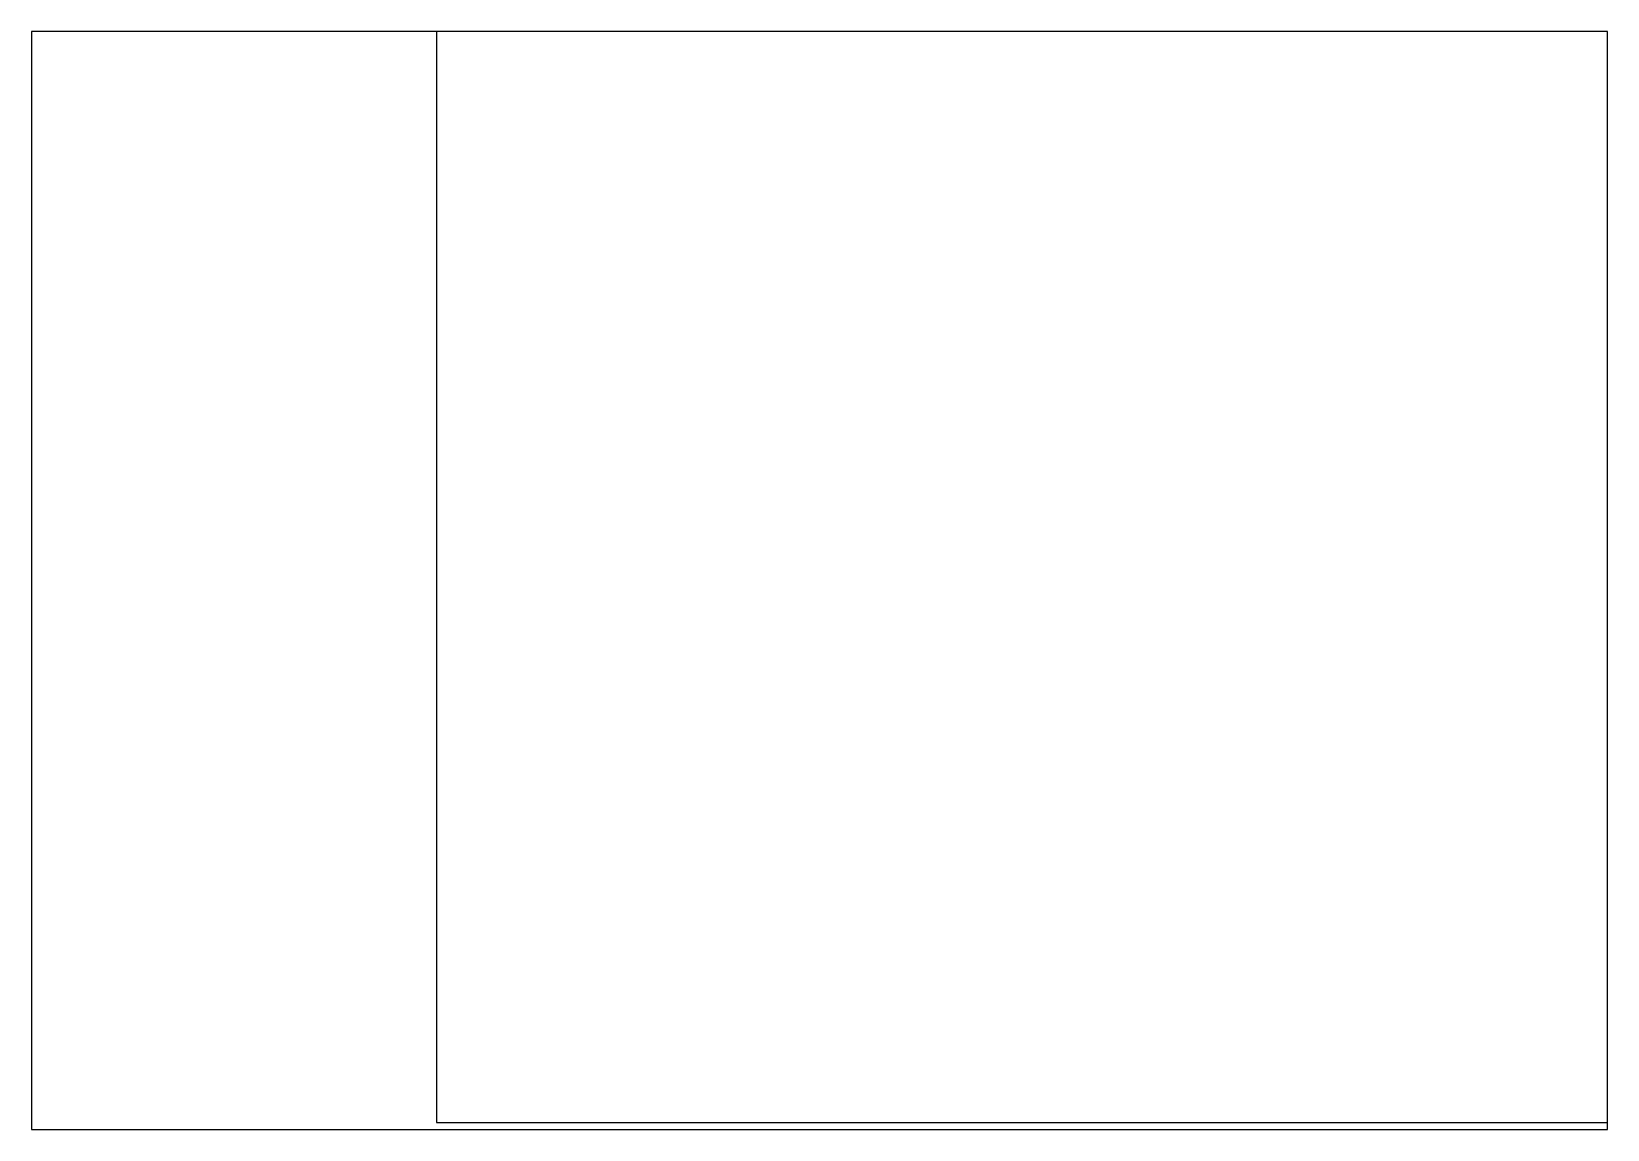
# Paper-space layout 'レイアウト1' of a CAD drawing. Header units: millimetres. Extents: x 29 to 258, y 20 to 179.
# The model-space entities are those that its viewports show. They can reach past a viewport. Long polylines and large blocks are cut down to what shows.
import ezdxf
from ezdxf import colors
from ezdxf.entities.mleader import LeaderData, LeaderLine
from ezdxf.enums import TextEntityAlignment as Align
from ezdxf.math import Vec2, Vec3

# ---------------------------------------------------------------- set-up
doc = ezdxf.new("R2010")
doc.units = ezdxf.units.MM
doc.header["$LTSCALE"] = 3.2
doc.layers.add('01_NORMAL', color=7, linetype='Continuous', lineweight=25)
doc.layers.add('08_DIM', color=3, linetype='Continuous', lineweight=13)
doc.layers.add('91_BLANK', color=5, linetype='Continuous', lineweight=0, plot=False)
doc.styles.get("Standard").update_dxf_attribs({"font": 'txt.shx', "bigfont": 'extfont2.shx'})

# ---------------------------------------------------------------- blocks, each defined once
blk = doc.blocks.new('AM_BALLOON1')
at = {"transparency": 16777216}
blk.add_circle((0, 0), 5, dxfattribs=at)
blk.add_attdef('B_NUMBER', text='', height=3, dxfattribs=at).set_placement((0, 0), align=Align.MIDDLE_CENTER)
blk = doc.blocks.new('_OPEN')
at = {"color": 0, "linetype": 'ByBlock'}
for p, q in [((-1, 0.167), (0, 0)), ((0, 0), (-1, -0.167)), ((0, 0), (-1, 0))]:
    blk.add_line(p, q, dxfattribs=at)

msp = doc.modelspace()

# ---------------------------------------------------------------- linework, layer by layer
at = {"layer": '91_BLANK'}
msp.add_lwpolyline([(0, 0), (9938.41, 0), (9938.41, 6995.038), (0, 6995.038)], close=True, dxfattribs=at)

# ---------------------------------------------------------------- leaders
at = {"layer": '08_DIM'}
ml = msp.add_multileader_block('Standard', dxfattribs=at)
ml.set_content('AM_BALLOON1', color=256, scale=10)
ml.set_attribute('B_NUMBER', 'H', width=0)
ml.set_leader_properties(color=256, linetype='ByLayer', lineweight=-1)
ml.set_arrow_properties(name='OPEN')
ml.build(insert=Vec2(0, 0))
ml.multileader.update_dxf_attribs({"leader_type": 0, "has_dogleg": 0, "text_right_attachment_type": 6, "dogleg_length": 0, "arrow_head_size": 20, "scale": 10, "block_connection_type": 1})
ctx = ml.context
ctx.base_point, ctx.scale, ctx.char_height, ctx.arrow_head_size, ctx.landing_gap_size, ctx.plane_origin = Vec3(34758.24, 4676.115), 10, 40, 20, 20, Vec3(34837.832, 4676.156)
ctx.right_attachment, ctx.attachment_type = 6, 1
notes = []
notes.append((ctx, [(0, (0, 0, 0), (0, 0), (1, 0), 1, [])]))
ctx.block.insert = Vec3(34758.24, 4676.115)
ml = msp.add_multileader_block('Standard', dxfattribs=at)
ml.set_content('AM_BALLOON1', color=256, scale=10)
ml.set_attribute('B_NUMBER', 'G', width=0)
ml.set_leader_properties(color=256, linetype='ByLayer', lineweight=-1)
ml.set_arrow_properties(name='OPEN')
ml.build(insert=Vec2(0, 0))
ml.multileader.update_dxf_attribs({"leader_type": 0, "has_dogleg": 0, "text_right_attachment_type": 6, "dogleg_length": 0, "arrow_head_size": 20, "scale": 10, "block_connection_type": 1})
ctx = ml.context
ctx.base_point, ctx.scale, ctx.char_height, ctx.arrow_head_size, ctx.landing_gap_size, ctx.plane_origin = Vec3(34758.24, 4537.505), 10, 40, 20, 20, Vec3(34837.832, 4537.546)
ctx.right_attachment, ctx.attachment_type = 6, 1
notes.append((ctx, [(0, (0, 0, 0), (0, 0), (1, 0), 1, [])]))
ctx.block.insert = Vec3(34758.24, 4537.505)
ml = msp.add_multileader_block('Standard', dxfattribs=at)
ml.set_content('AM_BALLOON1', color=256, scale=10)
ml.set_attribute('B_NUMBER', 'F', width=0)
ml.set_leader_properties(color=256, linetype='ByLayer', lineweight=-1)
ml.set_arrow_properties(name='OPEN')
ml.build(insert=Vec2(0, 0))
ml.multileader.update_dxf_attribs({"leader_type": 0, "has_dogleg": 0, "text_right_attachment_type": 6, "dogleg_length": 0, "arrow_head_size": 20, "scale": 10, "block_connection_type": 1})
ctx = ml.context
ctx.base_point, ctx.scale, ctx.char_height, ctx.arrow_head_size, ctx.landing_gap_size, ctx.plane_origin = Vec3(34758.24, 4398.895), 10, 40, 20, 20, Vec3(34837.832, 4398.936)
ctx.right_attachment, ctx.attachment_type = 6, 1
notes.append((ctx, [(0, (0, 0, 0), (0, 0), (1, 0), 1, [])]))
ctx.block.insert = Vec3(34758.24, 4398.895)
ml = msp.add_multileader_block('Standard', dxfattribs=at)
ml.set_content('AM_BALLOON1', color=256, scale=8)
ml.set_attribute('B_NUMBER', 'V', width=0)
ml.set_leader_properties(color=256, linetype='ByLayer', lineweight=-1)
ml.set_arrow_properties(name='OPEN')
ml.build(insert=Vec2(0, 0))
ml.multileader.update_dxf_attribs({"leader_type": 0, "has_dogleg": 0, "text_right_attachment_type": 6, "dogleg_length": 0, "arrow_head_size": 16, "scale": 8, "block_connection_type": 1})
ctx = ml.context
ctx.base_point, ctx.scale, ctx.char_height, ctx.arrow_head_size, ctx.landing_gap_size, ctx.plane_origin = Vec3(14513.808, 4338.439), 8, 32, 16, 16, Vec3(14510.307, 4358.429)
ctx.right_attachment, ctx.attachment_type = 6, 1
notes.append((ctx, [(0, (0, 0, 0), (0, 0), (1, 0), 1, [])]))
ctx.block.insert = Vec3(14513.808, 4338.439)
ml = msp.add_multileader_block('Standard', dxfattribs=at)
ml.set_content('AM_BALLOON1', color=256, scale=10)
ml.set_attribute('B_NUMBER', 'E', width=0)
ml.set_leader_properties(color=256, linetype='ByLayer', lineweight=-1)
ml.set_arrow_properties(name='OPEN')
ml.build(insert=Vec2(0, 0))
ml.multileader.update_dxf_attribs({"leader_type": 0, "has_dogleg": 0, "text_right_attachment_type": 6, "dogleg_length": 0, "arrow_head_size": 20, "scale": 10, "block_connection_type": 1})
ctx = ml.context
ctx.base_point, ctx.scale, ctx.char_height, ctx.arrow_head_size, ctx.landing_gap_size, ctx.plane_origin = Vec3(34758.24, 4260.285), 10, 40, 20, 20, Vec3(34837.832, 4260.325)
ctx.right_attachment, ctx.attachment_type = 6, 1
notes.append((ctx, [(0, (0, 0, 0), (0, 0), (1, 0), 1, [])]))
ctx.block.insert = Vec3(34758.24, 4260.285)
ml = msp.add_multileader_block('Standard', dxfattribs=at)
ml.set_content('AM_BALLOON1', color=256, scale=8)
ml.set_attribute('B_NUMBER', 'AD', width=0)
ml.set_leader_properties(color=256, linetype='ByLayer', lineweight=-1)
ml.set_arrow_properties(name='OPEN')
ml.build(insert=Vec2(0, 0))
ml.multileader.update_dxf_attribs({"leader_type": 0, "has_dogleg": 0, "text_right_attachment_type": 6, "dogleg_length": 0, "arrow_head_size": 16, "scale": 8, "block_connection_type": 1})
ctx = ml.context
ctx.base_point, ctx.scale, ctx.char_height, ctx.arrow_head_size, ctx.landing_gap_size, ctx.plane_origin = Vec3(14367.366, 4241.007), 8, 32, 16, 16, Vec3(14367.366, 4241.007)
ctx.right_attachment, ctx.attachment_type = 6, 1
notes.append((ctx, [(0, (0, 0, 0), (0, 0), (1, 0), 1, [])]))
ctx.block.insert = Vec3(14367.366, 4241.007)
ml = msp.add_multileader_block('Standard', dxfattribs=at)
ml.set_content('AM_BALLOON1', color=256, scale=8)
ml.set_attribute('B_NUMBER', 'A', width=0)
ml.set_leader_properties(color=256, linetype='ByLayer', lineweight=-1)
ml.set_arrow_properties(name='OPEN')
ml.build(insert=Vec2(0, 0))
ml.multileader.update_dxf_attribs({"leader_type": 0, "has_dogleg": 0, "text_right_attachment_type": 6, "dogleg_length": 0, "arrow_head_size": 16, "scale": 8, "block_connection_type": 1})
ctx = ml.context
ctx.base_point, ctx.scale, ctx.char_height, ctx.arrow_head_size, ctx.landing_gap_size, ctx.plane_origin = Vec3(16285.384, 4170.23), 8, 32, 16, 16, Vec3(16285.384, 4170.23)
ctx.right_attachment, ctx.attachment_type = 6, 1
notes.append((ctx, [(0, (0, 0, 0), (0, 0), (1, 0), 1, [])]))
ctx.block.insert = Vec3(16285.384, 4170.23)
ml = msp.add_multileader_block('Standard', dxfattribs=at)
ml.set_content('AM_BALLOON1', color=256, scale=8)
ml.set_attribute('B_NUMBER', 'AA', width=0)
ml.set_leader_properties(color=256, linetype='ByLayer', lineweight=-1)
ml.set_arrow_properties(name='OPEN')
ml.build(insert=Vec2(0, 0))
ml.multileader.update_dxf_attribs({"leader_type": 0, "has_dogleg": 0, "text_right_attachment_type": 6, "dogleg_length": 0, "arrow_head_size": 16, "scale": 8, "block_connection_type": 1})
ctx = ml.context
ctx.base_point, ctx.scale, ctx.char_height, ctx.arrow_head_size, ctx.landing_gap_size, ctx.plane_origin = Vec3(14414.787, 3710.778), 8, 32, 16, 16, Vec3(14414.787, 3710.778)
ctx.right_attachment, ctx.attachment_type = 6, 1
notes.append((ctx, [(0, (0, 0, 0), (0, 0), (1, 0), 1, [])]))
ctx.block.insert = Vec3(14414.787, 3710.778)
ml = msp.add_multileader_block('Standard', dxfattribs=at)
ml.set_content('AM_BALLOON1', color=256, scale=10)
ml.set_attribute('B_NUMBER', 'T', width=0)
ml.set_leader_properties(color=256, linetype='ByLayer', lineweight=-1)
ml.set_arrow_properties(name='OPEN')
ml.build(insert=Vec2(0, 0))
ml.multileader.update_dxf_attribs({"leader_type": 0, "has_dogleg": 0, "text_right_attachment_type": 6, "dogleg_length": 0, "arrow_head_size": 20, "scale": 10, "block_connection_type": 1})
ctx = ml.context
ctx.base_point, ctx.scale, ctx.char_height, ctx.arrow_head_size, ctx.landing_gap_size, ctx.plane_origin = Vec3(34888.38, 3645.663), 10, 40, 20, 20, Vec3(34967.973, 3645.704)
ctx.right_attachment, ctx.attachment_type = 6, 1
notes.append((ctx, [(0, (0, 0, 0), (0, 0), (1, 0), 1, [])]))
ctx.block.insert = Vec3(34888.38, 3645.663)
ml = msp.add_multileader_block('Standard', dxfattribs=at)
ml.set_content('AM_BALLOON1', color=256, scale=8)
ml.set_attribute('B_NUMBER', 'AC', width=0)
ml.set_leader_properties(color=256, linetype='ByLayer', lineweight=-1)
ml.set_arrow_properties(name='OPEN')
ml.build(insert=Vec2(0, 0))
ml.multileader.update_dxf_attribs({"leader_type": 0, "has_dogleg": 0, "text_right_attachment_type": 6, "dogleg_length": 0, "arrow_head_size": 16, "scale": 8, "block_connection_type": 1})
ctx = ml.context
ctx.base_point, ctx.scale, ctx.char_height, ctx.arrow_head_size, ctx.landing_gap_size, ctx.plane_origin = Vec3(14487.845, 3625.922), 8, 32, 16, 16, Vec3(14487.845, 3625.922)
ctx.right_attachment, ctx.attachment_type = 6, 1
notes.append((ctx, [(0, (0, 0, 0), (0, 0), (1, 0), 1, [])]))
ctx.block.insert = Vec3(14487.845, 3625.922)
ml = msp.add_multileader_block('Standard', dxfattribs=at)
ml.set_content('AM_BALLOON1', color=256, scale=8)
ml.set_attribute('B_NUMBER', 'B', width=0)
ml.set_leader_properties(color=256, linetype='ByLayer', lineweight=-1)
ml.set_arrow_properties(name='OPEN')
ml.build(insert=Vec2(0, 0))
ml.multileader.update_dxf_attribs({"leader_type": 0, "has_dogleg": 0, "text_right_attachment_type": 6, "dogleg_length": 0, "arrow_head_size": 16, "scale": 8, "block_connection_type": 1})
ctx = ml.context
ctx.base_point, ctx.scale, ctx.char_height, ctx.arrow_head_size, ctx.landing_gap_size, ctx.plane_origin = Vec3(15361.057, 3588.037), 8, 32, 16, 16, Vec3(15361.057, 3588.037)
ctx.right_attachment, ctx.attachment_type = 6, 1
notes.append((ctx, [(0, (0, 0, 0), (0, 0), (1, 0), 1, [])]))
ctx.block.insert = Vec3(15361.057, 3588.037)
ml = msp.add_multileader_block('Standard', dxfattribs=at)
ml.set_content('AM_BALLOON1', color=256, scale=6)
ml.set_attribute('B_NUMBER', 'N', width=0)
ml.set_leader_properties(color=256, linetype='ByLayer', lineweight=-1)
ml.set_arrow_properties(name='OPEN')
ml.build(insert=Vec2(0, 0))
ml.multileader.update_dxf_attribs({"leader_type": 0, "has_dogleg": 0, "text_right_attachment_type": 6, "dogleg_length": 0, "arrow_head_size": 12, "scale": 6, "block_connection_type": 1})
ctx = ml.context
ctx.base_point, ctx.scale, ctx.char_height, ctx.arrow_head_size, ctx.landing_gap_size, ctx.plane_origin = Vec3(18857.771, 2247.007), 6, 24, 12, 12, Vec3(18857.771, 2247.007)
ctx.right_attachment, ctx.attachment_type = 6, 1
notes.append((ctx, [(0, (0, 0, 0), (0, 0), (1, 0), 1, [])]))
ctx.block.insert = Vec3(18857.771, 2247.007)
ml = msp.add_multileader_block('Standard', dxfattribs=at)
ml.set_content('AM_BALLOON1', color=256, scale=6)
ml.set_attribute('B_NUMBER', 'N', width=0)
ml.set_leader_properties(color=256, linetype='ByLayer', lineweight=-1)
ml.set_arrow_properties(name='OPEN')
ml.build(insert=Vec2(0, 0))
ml.multileader.update_dxf_attribs({"leader_type": 0, "has_dogleg": 0, "text_right_attachment_type": 6, "dogleg_length": 0, "arrow_head_size": 12, "scale": 6, "block_connection_type": 1})
ctx = ml.context
ctx.base_point, ctx.scale, ctx.char_height, ctx.arrow_head_size, ctx.landing_gap_size, ctx.plane_origin = Vec3(42470.67, 2179.738), 6, 24, 12, 12, Vec3(42470.67, 2179.738)
ctx.right_attachment, ctx.attachment_type = 6, 1
notes.append((ctx, [(0, (0, 0, 0), (0, 0), (1, 0), 1, [])]))
ctx.block.insert = Vec3(42470.67, 2179.738)
ml = msp.add_multileader_block('Standard', dxfattribs=at)
ml.set_content('AM_BALLOON1', color=256, scale=8)
ml.set_attribute('B_NUMBER', 'E', width=0)
ml.set_leader_properties(color=256, linetype='ByLayer', lineweight=-1)
ml.set_arrow_properties(name='OPEN')
ml.build(insert=Vec2(0, 0))
ml.multileader.update_dxf_attribs({"leader_type": 0, "has_dogleg": 0, "text_right_attachment_type": 6, "dogleg_length": 0, "arrow_head_size": 16, "scale": 8, "block_connection_type": 1})
ctx = ml.context
ctx.base_point, ctx.scale, ctx.char_height, ctx.arrow_head_size, ctx.landing_gap_size, ctx.plane_origin = Vec3(16251.526, 2116.859), 8, 32, 16, 16, Vec3(16251.526, 2116.859)
ctx.right_attachment, ctx.attachment_type = 6, 1
notes.append((ctx, [(0, (0, 0, 0), (0, 0), (1, 0), 1, [])]))
ctx.block.insert = Vec3(16251.526, 2116.859)
ml = msp.add_multileader_block('Standard', dxfattribs=at)
ml.set_content('AM_BALLOON1', color=256, scale=6)
ml.set_attribute('B_NUMBER', 'S', width=0)
ml.set_leader_properties(color=256, linetype='ByLayer', lineweight=-1)
ml.set_arrow_properties(name='OPEN')
ml.build(insert=Vec2(0, 0))
ml.multileader.update_dxf_attribs({"leader_type": 0, "has_dogleg": 0, "text_right_attachment_type": 6, "dogleg_length": 0, "arrow_head_size": 12, "scale": 6, "block_connection_type": 1})
ctx = ml.context
ctx.base_point, ctx.scale, ctx.char_height, ctx.arrow_head_size, ctx.landing_gap_size, ctx.plane_origin = Vec3(42373.487, 2107.349), 6, 24, 12, 12, Vec3(42373.487, 2107.349)
ctx.right_attachment, ctx.attachment_type = 6, 1
notes.append((ctx, [(0, (0, 0, 0), (0, 0), (1, 0), 1, [])]))
ctx.block.insert = Vec3(42373.487, 2107.349)
ml = msp.add_multileader_block('Standard', dxfattribs=at)
ml.set_content('AM_BALLOON1', color=256, scale=8)
ml.set_attribute('B_NUMBER', 'F', width=0)
ml.set_leader_properties(color=256, linetype='ByLayer', lineweight=-1)
ml.set_arrow_properties(name='OPEN')
ml.build(insert=Vec2(0, 0))
ml.multileader.update_dxf_attribs({"leader_type": 0, "has_dogleg": 0, "text_right_attachment_type": 6, "dogleg_length": 0, "arrow_head_size": 16, "scale": 8, "block_connection_type": 1})
ctx = ml.context
ctx.base_point, ctx.scale, ctx.char_height, ctx.arrow_head_size, ctx.landing_gap_size, ctx.plane_origin = Vec3(16251.526, 2036.859), 8, 32, 16, 16, Vec3(16251.526, 2036.859)
ctx.right_attachment, ctx.attachment_type = 6, 1
notes.append((ctx, [(0, (0, 0, 0), (0, 0), (1, 0), 1, [])]))
ctx.block.insert = Vec3(16251.526, 2036.859)
ml = msp.add_multileader_block('Standard', dxfattribs=at)
ml.set_content('AM_BALLOON1', color=256, scale=8)
ml.set_attribute('B_NUMBER', 'G', width=0)
ml.set_leader_properties(color=256, linetype='ByLayer', lineweight=-1)
ml.set_arrow_properties(name='OPEN')
ml.build(insert=Vec2(0, 0))
ml.multileader.update_dxf_attribs({"leader_type": 0, "has_dogleg": 0, "text_right_attachment_type": 6, "dogleg_length": 0, "arrow_head_size": 16, "scale": 8, "block_connection_type": 1})
ctx = ml.context
ctx.base_point, ctx.scale, ctx.char_height, ctx.arrow_head_size, ctx.landing_gap_size, ctx.plane_origin = Vec3(16251.526, 1956.859), 8, 32, 16, 16, Vec3(16251.526, 1956.859)
ctx.right_attachment, ctx.attachment_type = 6, 1
notes.append((ctx, [(0, (0, 0, 0), (0, 0), (1, 0), 1, [])]))
ctx.block.insert = Vec3(16251.526, 1956.859)
ml = msp.add_multileader_block('Standard', dxfattribs=at)
ml.set_content('AM_BALLOON1', color=256, scale=6)
ml.set_attribute('B_NUMBER', 'S', width=0)
ml.set_leader_properties(color=256, linetype='ByLayer', lineweight=-1)
ml.set_arrow_properties(name='OPEN')
ml.build(insert=Vec2(0, 0))
ml.multileader.update_dxf_attribs({"leader_type": 0, "has_dogleg": 0, "text_right_attachment_type": 6, "dogleg_length": 0, "arrow_head_size": 12, "scale": 6, "block_connection_type": 1})
ctx = ml.context
ctx.base_point, ctx.scale, ctx.char_height, ctx.arrow_head_size, ctx.landing_gap_size, ctx.plane_origin = Vec3(18759.668, 1932.02), 6, 24, 12, 12, Vec3(18759.668, 1932.02)
ctx.right_attachment, ctx.attachment_type = 6, 1
notes.append((ctx, [(0, (0, 0, 0), (0, 0), (1, 0), 1, [])]))
ctx.block.insert = Vec3(18759.668, 1932.02)
ml = msp.add_multileader_block('Standard', dxfattribs=at)
ml.set_content('AM_BALLOON1', color=256, scale=8)
ml.set_attribute('B_NUMBER', 'H', width=0)
ml.set_leader_properties(color=256, linetype='ByLayer', lineweight=-1)
ml.set_arrow_properties(name='OPEN')
ml.build(insert=Vec2(0, 0))
ml.multileader.update_dxf_attribs({"leader_type": 0, "has_dogleg": 0, "text_right_attachment_type": 6, "dogleg_length": 0, "arrow_head_size": 16, "scale": 8, "block_connection_type": 1})
ctx = ml.context
ctx.base_point, ctx.scale, ctx.char_height, ctx.arrow_head_size, ctx.landing_gap_size, ctx.plane_origin = Vec3(16251.526, 1876.859), 8, 32, 16, 16, Vec3(16251.526, 1876.859)
ctx.right_attachment, ctx.attachment_type = 6, 1
notes.append((ctx, [(0, (0, 0, 0), (0, 0), (1, 0), 1, [])]))
ctx.block.insert = Vec3(16251.526, 1876.859)
ml = msp.add_multileader_block('Standard', dxfattribs=at)
ml.set_content('AM_BALLOON1', color=256, scale=6)
ml.set_attribute('B_NUMBER', 'D', width=0)
ml.set_leader_properties(color=256, linetype='ByLayer', lineweight=-1)
ml.set_arrow_properties(name='OPEN')
ml.build(insert=Vec2(0, 0))
ml.multileader.update_dxf_attribs({"leader_type": 0, "has_dogleg": 0, "text_right_attachment_type": 6, "dogleg_length": 0, "arrow_head_size": 12, "scale": 6, "block_connection_type": 1})
ctx = ml.context
ctx.base_point, ctx.scale, ctx.char_height, ctx.arrow_head_size, ctx.landing_gap_size, ctx.plane_origin = Vec3(42501.647, 1801.517), 6, 24, 12, 12, Vec3(42501.647, 1801.517)
ctx.right_attachment, ctx.attachment_type = 6, 1
notes.append((ctx, [(0, (0, 0, 0), (0, 0), (1, 0), 1, [])]))
ctx.block.insert = Vec3(42501.647, 1801.517)
ml = msp.add_multileader_block('Standard', dxfattribs=at)
ml.set_content('AM_BALLOON1', color=256, scale=6)
ml.set_attribute('B_NUMBER', 'C', width=0)
ml.set_leader_properties(color=256, linetype='ByLayer', lineweight=-1)
ml.set_arrow_properties(name='OPEN')
ml.build(insert=Vec2(0, 0))
ml.multileader.update_dxf_attribs({"leader_type": 0, "has_dogleg": 0, "text_right_attachment_type": 6, "dogleg_length": 0, "arrow_head_size": 12, "scale": 6, "block_connection_type": 1})
ctx = ml.context
ctx.base_point, ctx.scale, ctx.char_height, ctx.arrow_head_size, ctx.landing_gap_size, ctx.plane_origin = Vec3(42500.521, 1733.139), 6, 24, 12, 12, Vec3(42500.521, 1733.139)
ctx.right_attachment, ctx.attachment_type = 6, 1
notes.append((ctx, [(0, (0, 0, 0), (0, 0), (1, 0), 1, [])]))
ctx.block.insert = Vec3(42500.521, 1733.139)
ml = msp.add_multileader_block('Standard', dxfattribs=at)
ml.set_content('AM_BALLOON1', color=256, scale=8)
ml.set_attribute('B_NUMBER', 'AF', width=0)
ml.set_leader_properties(color=256, linetype='ByLayer', lineweight=-1)
ml.set_arrow_properties(name='OPEN')
ml.build(insert=Vec2(0, 0))
ml.multileader.update_dxf_attribs({"leader_type": 0, "has_dogleg": 0, "text_right_attachment_type": 6, "dogleg_length": 0, "arrow_head_size": 16, "scale": 8, "block_connection_type": 1})
ctx = ml.context
ctx.base_point, ctx.scale, ctx.char_height, ctx.arrow_head_size, ctx.landing_gap_size, ctx.plane_origin = Vec3(16223.463, 1680.031), 8, 32, 16, 16, Vec3(16303.056, 1680.072)
ctx.right_attachment, ctx.attachment_type = 6, 1
notes.append((ctx, [(0, (0, 0, 0), (0, 0), (1, 0), 1, [])]))
ctx.block.insert = Vec3(16223.463, 1680.031)
ml = msp.add_multileader_block('Standard', dxfattribs=at)
ml.set_content('AM_BALLOON1', color=256, scale=8)
ml.set_attribute('B_NUMBER', 'I', width=0)
ml.set_leader_properties(color=256, linetype='ByLayer', lineweight=-1)
ml.set_arrow_properties(name='OPEN')
ml.build(insert=Vec2(0, 0))
ml.multileader.update_dxf_attribs({"leader_type": 0, "has_dogleg": 0, "text_right_attachment_type": 6, "dogleg_length": 0, "arrow_head_size": 16, "scale": 8, "block_connection_type": 1})
ctx = ml.context
ctx.base_point, ctx.scale, ctx.char_height, ctx.arrow_head_size, ctx.landing_gap_size, ctx.plane_origin = Vec3(40183.377, 1678.031), 8, 32, 16, 16, Vec3(40183.377, 1678.031)
ctx.right_attachment, ctx.attachment_type = 6, 1
notes.append((ctx, [(0, (0, 0, 0), (0, 0), (1, 0), 1, [])]))
ctx.block.insert = Vec3(40183.377, 1678.031)
ml = msp.add_multileader_block('Standard', dxfattribs=at)
ml.set_content('AM_BALLOON1', color=256, scale=6)
ml.set_attribute('B_NUMBER', 'B', width=0)
ml.set_leader_properties(color=256, linetype='ByLayer', lineweight=-1)
ml.set_arrow_properties(name='OPEN')
ml.build(insert=Vec2(0, 0))
ml.multileader.update_dxf_attribs({"leader_type": 0, "has_dogleg": 0, "text_right_attachment_type": 6, "dogleg_length": 0, "arrow_head_size": 12, "scale": 6, "block_connection_type": 1})
ctx = ml.context
ctx.base_point, ctx.scale, ctx.char_height, ctx.arrow_head_size, ctx.landing_gap_size, ctx.plane_origin = Vec3(42499.342, 1665.338), 6, 24, 12, 12, Vec3(42499.342, 1665.338)
ctx.right_attachment, ctx.attachment_type = 6, 1
notes.append((ctx, [(0, (0, 0, 0), (0, 0), (1, 0), 1, [])]))
ctx.block.insert = Vec3(42499.342, 1665.338)
ml = msp.add_multileader_block('Standard', dxfattribs=at)
ml.set_content('AM_BALLOON1', color=256, scale=6)
ml.set_attribute('B_NUMBER', 'D', width=0)
ml.set_leader_properties(color=256, linetype='ByLayer', lineweight=-1)
ml.set_arrow_properties(name='OPEN')
ml.build(insert=Vec2(0, 0))
ml.multileader.update_dxf_attribs({"leader_type": 0, "has_dogleg": 0, "text_right_attachment_type": 6, "dogleg_length": 0, "arrow_head_size": 12, "scale": 6, "block_connection_type": 1})
ctx = ml.context
ctx.base_point, ctx.scale, ctx.char_height, ctx.arrow_head_size, ctx.landing_gap_size, ctx.plane_origin = Vec3(18887.829, 1597.317), 6, 24, 12, 12, Vec3(18887.829, 1597.317)
ctx.right_attachment, ctx.attachment_type = 6, 1
notes.append((ctx, [(0, (0, 0, 0), (0, 0), (1, 0), 1, [])]))
ctx.block.insert = Vec3(18887.829, 1597.317)
ml = msp.add_multileader_block('Standard', dxfattribs=at)
ml.set_content('AM_BALLOON1', color=256, scale=6)
ml.set_attribute('B_NUMBER', 'C', width=0)
ml.set_leader_properties(color=256, linetype='ByLayer', lineweight=-1)
ml.set_arrow_properties(name='OPEN')
ml.build(insert=Vec2(0, 0))
ml.multileader.update_dxf_attribs({"leader_type": 0, "has_dogleg": 0, "text_right_attachment_type": 6, "dogleg_length": 0, "arrow_head_size": 12, "scale": 6, "block_connection_type": 1})
ctx = ml.context
ctx.base_point, ctx.scale, ctx.char_height, ctx.arrow_head_size, ctx.landing_gap_size, ctx.plane_origin = Vec3(18886.703, 1528.939), 6, 24, 12, 12, Vec3(18886.703, 1528.939)
ctx.right_attachment, ctx.attachment_type = 6, 1
notes.append((ctx, [(0, (0, 0, 0), (0, 0), (1, 0), 1, [])]))
ctx.block.insert = Vec3(18886.703, 1528.939)
ml = msp.add_multileader_block('Standard', dxfattribs=at)
ml.set_content('AM_BALLOON1', color=256, scale=8)
ml.set_attribute('B_NUMBER', 'J', width=0)
ml.set_leader_properties(color=256, linetype='ByLayer', lineweight=-1)
ml.set_arrow_properties(name='OPEN')
ml.build(insert=Vec2(0, 0))
ml.multileader.update_dxf_attribs({"leader_type": 0, "has_dogleg": 0, "text_right_attachment_type": 6, "dogleg_length": 0, "arrow_head_size": 16, "scale": 8, "block_connection_type": 1})
ctx = ml.context
ctx.base_point, ctx.scale, ctx.char_height, ctx.arrow_head_size, ctx.landing_gap_size, ctx.plane_origin = Vec3(38717.483, 1468.682), 8, 32, 16, 16, Vec3(38717.483, 1468.682)
ctx.right_attachment, ctx.attachment_type = 6, 1
notes.append((ctx, [(0, (0, 0, 0), (0, 0), (1, 0), 1, [])]))
ctx.block.insert = Vec3(38717.483, 1468.682)
ml = msp.add_multileader_block('Standard', dxfattribs=at)
ml.set_content('AM_BALLOON1', color=256, scale=6)
ml.set_attribute('B_NUMBER', 'B', width=0)
ml.set_leader_properties(color=256, linetype='ByLayer', lineweight=-1)
ml.set_arrow_properties(name='OPEN')
ml.build(insert=Vec2(0, 0))
ml.multileader.update_dxf_attribs({"leader_type": 0, "has_dogleg": 0, "text_right_attachment_type": 6, "dogleg_length": 0, "arrow_head_size": 12, "scale": 6, "block_connection_type": 1})
ctx = ml.context
ctx.base_point, ctx.scale, ctx.char_height, ctx.arrow_head_size, ctx.landing_gap_size, ctx.plane_origin = Vec3(18885.524, 1461.137), 6, 24, 12, 12, Vec3(18885.524, 1461.137)
ctx.right_attachment, ctx.attachment_type = 6, 1
notes.append((ctx, [(0, (0, 0, 0), (0, 0), (1, 0), 1, [])]))
ctx.block.insert = Vec3(18885.524, 1461.137)
ml = msp.add_multileader_block('Standard', dxfattribs=at)
ml.set_content('AM_BALLOON1', color=256, scale=6)
ml.set_attribute('B_NUMBER', 'O', width=0)
ml.set_leader_properties(color=256, linetype='ByLayer', lineweight=-1)
ml.set_arrow_properties(name='OPEN')
ml.build(insert=Vec2(0, 0))
ml.multileader.update_dxf_attribs({"leader_type": 0, "has_dogleg": 0, "text_right_attachment_type": 6, "dogleg_length": 0, "arrow_head_size": 12, "scale": 6, "block_connection_type": 1})
ctx = ml.context
ctx.base_point, ctx.scale, ctx.char_height, ctx.arrow_head_size, ctx.landing_gap_size, ctx.plane_origin = Vec3(43584.315, 1356.558), 6, 24, 12, 12, Vec3(43584.315, 1356.558)
ctx.right_attachment, ctx.attachment_type = 6, 1
notes.append((ctx, [(0, (0, 0, 0), (0, 0), (1, 0), 1, [])]))
ctx.block.insert = Vec3(43584.315, 1356.558)
ml = msp.add_multileader_block('Standard', dxfattribs=at)
ml.set_content('AM_BALLOON1', color=256, scale=3)
ml.set_attribute('B_NUMBER', 'Y', width=0)
ml.set_leader_properties(color=256, linetype='ByLayer', lineweight=-1)
ml.set_arrow_properties(name='OPEN')
ml.build(insert=Vec2(0, 0))
ml.multileader.update_dxf_attribs({"leader_type": 0, "has_dogleg": 0, "text_right_attachment_type": 6, "dogleg_length": 0, "arrow_head_size": 6, "scale": 3, "block_connection_type": 1})
ctx = ml.context
ctx.base_point, ctx.scale, ctx.char_height, ctx.arrow_head_size, ctx.landing_gap_size, ctx.plane_origin = Vec3(24349.879, 1204.637), 3, 12, 6, 6, Vec3(24349.879, 1204.637)
ctx.right_attachment, ctx.attachment_type = 6, 1
notes.append((ctx, [(0, (0, 0, 0), (0, 0), (1, 0), 1, [])]))
ctx.block.insert = Vec3(24349.879, 1204.637)
ml = msp.add_multileader_block('Standard', dxfattribs=at)
ml.set_content('AM_BALLOON1', color=256, scale=3)
ml.set_attribute('B_NUMBER', 'Z', width=0)
ml.set_leader_properties(color=256, linetype='ByLayer', lineweight=-1)
ml.set_arrow_properties(name='OPEN')
ml.build(insert=Vec2(0, 0))
ml.multileader.update_dxf_attribs({"leader_type": 0, "has_dogleg": 0, "text_right_attachment_type": 6, "dogleg_length": 0, "arrow_head_size": 6, "scale": 3, "block_connection_type": 1})
ctx = ml.context
ctx.base_point, ctx.scale, ctx.char_height, ctx.arrow_head_size, ctx.landing_gap_size, ctx.plane_origin = Vec3(24424.147, 1169.162), 3, 12, 6, 6, Vec3(24424.147, 1169.162)
ctx.right_attachment, ctx.attachment_type = 6, 1
notes.append((ctx, [(0, (0, 0, 0), (0, 0), (1, 0), 1, [])]))
ctx.block.insert = Vec3(24424.147, 1169.162)
ml = msp.add_multileader_block('Standard', dxfattribs=at)
ml.set_content('AM_BALLOON1', color=256, scale=6)
ml.set_attribute('B_NUMBER', 'U', width=0)
ml.set_leader_properties(color=256, linetype='ByLayer', lineweight=-1)
ml.set_arrow_properties(name='OPEN')
ml.build(insert=Vec2(0, 0))
ml.multileader.update_dxf_attribs({"leader_type": 0, "has_dogleg": 0, "text_right_attachment_type": 6, "dogleg_length": 0, "arrow_head_size": 12, "scale": 6, "block_connection_type": 1})
ctx = ml.context
ctx.base_point, ctx.scale, ctx.char_height, ctx.arrow_head_size, ctx.landing_gap_size, ctx.plane_origin = Vec3(19970.497, 1152.358), 6, 24, 12, 12, Vec3(19970.497, 1152.358)
ctx.right_attachment, ctx.attachment_type = 6, 1
notes.append((ctx, [(0, (0, 0, 0), (0, 0), (1, 0), 1, [])]))
ctx.block.insert = Vec3(19970.497, 1152.358)
ml = msp.add_multileader_block('Standard', dxfattribs=at)
ml.set_content('AM_BALLOON1', color=256, scale=3)
ml.set_attribute('B_NUMBER', 'Q', width=0)
ml.set_leader_properties(color=256, linetype='ByLayer', lineweight=-1)
ml.set_arrow_properties(name='OPEN')
ml.build(insert=Vec2(0, 0))
ml.multileader.update_dxf_attribs({"leader_type": 0, "has_dogleg": 0, "text_right_attachment_type": 6, "dogleg_length": 0, "arrow_head_size": 6, "scale": 3, "block_connection_type": 1})
ctx = ml.context
ctx.base_point, ctx.scale, ctx.char_height, ctx.arrow_head_size, ctx.landing_gap_size, ctx.plane_origin = Vec3(48457.794, 1139.707), 3, 12, 6, 6, Vec3(48457.794, 1139.707)
ctx.right_attachment, ctx.attachment_type = 6, 1
notes.append((ctx, [(0, (0, 0, 0), (0, 0), (1, 0), 1, [])]))
ctx.block.insert = Vec3(48457.794, 1139.707)
ml = msp.add_multileader_block('Standard', dxfattribs=at)
ml.set_content('AM_BALLOON1', color=256, scale=3)
ml.set_attribute('B_NUMBER', 'R', width=0)
ml.set_leader_properties(color=256, linetype='ByLayer', lineweight=-1)
ml.set_arrow_properties(name='OPEN')
ml.build(insert=Vec2(0, 0))
ml.multileader.update_dxf_attribs({"leader_type": 0, "has_dogleg": 0, "text_right_attachment_type": 6, "dogleg_length": 0, "arrow_head_size": 6, "scale": 3, "block_connection_type": 1})
ctx = ml.context
ctx.base_point, ctx.scale, ctx.char_height, ctx.arrow_head_size, ctx.landing_gap_size, ctx.plane_origin = Vec3(48532.062, 1104.232), 3, 12, 6, 6, Vec3(48532.062, 1104.232)
ctx.right_attachment, ctx.attachment_type = 6, 1
notes.append((ctx, [(0, (0, 0, 0), (0, 0), (1, 0), 1, [])]))
ctx.block.insert = Vec3(48532.062, 1104.232)
ml = msp.add_multileader_block('Standard', dxfattribs=at)
ml.set_content('AM_BALLOON1', color=256, scale=3)
ml.set_attribute('B_NUMBER', '34', width=0)
ml.set_leader_properties(color=256, linetype='ByLayer', lineweight=-1)
ml.set_arrow_properties(name='OPEN')
ml.build(insert=Vec2(0, 0))
ml.multileader.update_dxf_attribs({"leader_type": 0, "has_dogleg": 0, "text_right_attachment_type": 6, "dogleg_length": 0, "arrow_head_size": 6, "scale": 3, "block_connection_type": 1})
ctx = ml.context
ctx.base_point, ctx.scale, ctx.char_height, ctx.arrow_head_size, ctx.landing_gap_size, ctx.plane_origin = Vec3(24408.242, 1078.408), 3, 12, 6, 6, Vec3(24408.242, 1078.408)
ctx.right_attachment, ctx.attachment_type = 6, 1
notes.append((ctx, [(0, (0, 0, 0), (0, 0), (1, 0), 1, [])]))
ctx.block.insert = Vec3(24408.242, 1078.408)
ml = msp.add_multileader_block('Standard', dxfattribs=at)
ml.set_content('AM_BALLOON1', color=256, scale=3)
ml.set_attribute('B_NUMBER', 'X', width=0)
ml.set_leader_properties(color=256, linetype='ByLayer', lineweight=-1)
ml.set_arrow_properties(name='OPEN')
ml.build(insert=Vec2(0, 0))
ml.multileader.update_dxf_attribs({"leader_type": 0, "has_dogleg": 0, "text_right_attachment_type": 6, "dogleg_length": 0, "arrow_head_size": 6, "scale": 3, "block_connection_type": 1})
ctx = ml.context
ctx.base_point, ctx.scale, ctx.char_height, ctx.arrow_head_size, ctx.landing_gap_size, ctx.plane_origin = Vec3(24378.241, 1077.948), 3, 12, 6, 6, Vec3(24378.241, 1077.948)
ctx.right_attachment, ctx.attachment_type = 6, 1
notes.append((ctx, [(0, (0, 0, 0), (0, 0), (1, 0), 1, [])]))
ctx.block.insert = Vec3(24378.241, 1077.948)
ml = msp.add_multileader_block('Standard', dxfattribs=at)
ml.set_content('AM_BALLOON1', color=256, scale=3)
ml.set_attribute('B_NUMBER', '34', width=0)
ml.set_leader_properties(color=256, linetype='ByLayer', lineweight=-1)
ml.set_arrow_properties(name='OPEN')
ml.build(insert=Vec2(0, 0))
ml.multileader.update_dxf_attribs({"leader_type": 0, "has_dogleg": 0, "text_right_attachment_type": 6, "dogleg_length": 0, "arrow_head_size": 6, "scale": 3, "block_connection_type": 1})
ctx = ml.context
ctx.base_point, ctx.scale, ctx.char_height, ctx.arrow_head_size, ctx.landing_gap_size, ctx.plane_origin = Vec3(48516.157, 1013.478), 3, 12, 6, 6, Vec3(48516.157, 1013.478)
ctx.right_attachment, ctx.attachment_type = 6, 1
notes.append((ctx, [(0, (0, 0, 0), (0, 0), (1, 0), 1, [])]))
ctx.block.insert = Vec3(48516.157, 1013.478)
ml = msp.add_multileader_block('Standard', dxfattribs=at)
ml.set_content('AM_BALLOON1', color=256, scale=3)
ml.set_attribute('B_NUMBER', 'P', width=0)
ml.set_leader_properties(color=256, linetype='ByLayer', lineweight=-1)
ml.set_arrow_properties(name='OPEN')
ml.build(insert=Vec2(0, 0))
ml.multileader.update_dxf_attribs({"leader_type": 0, "has_dogleg": 0, "text_right_attachment_type": 6, "dogleg_length": 0, "arrow_head_size": 6, "scale": 3, "block_connection_type": 1})
ctx = ml.context
ctx.base_point, ctx.scale, ctx.char_height, ctx.arrow_head_size, ctx.landing_gap_size, ctx.plane_origin = Vec3(48486.156, 1013.018), 3, 12, 6, 6, Vec3(48486.156, 1013.018)
ctx.right_attachment, ctx.attachment_type = 6, 1
notes.append((ctx, [(0, (0, 0, 0), (0, 0), (1, 0), 1, [])]))
ctx.block.insert = Vec3(48486.156, 1013.018)
ml = msp.add_multileader_block('Standard', dxfattribs=at)
ml.set_content('AM_BALLOON1', color=256, scale=10)
ml.set_attribute('B_NUMBER', 'A', width=0)
ml.set_leader_properties(color=256, linetype='ByLayer', lineweight=-1)
ml.set_arrow_properties(name='OPEN')
ml.build(insert=Vec2(0, 0))
ml.multileader.update_dxf_attribs({"leader_type": 0, "has_dogleg": 0, "text_right_attachment_type": 6, "dogleg_length": 0, "arrow_head_size": 20, "scale": 10, "block_connection_type": 1})
ctx = ml.context
ctx.base_point, ctx.scale, ctx.char_height, ctx.arrow_head_size, ctx.landing_gap_size, ctx.plane_origin = Vec3(7763.994, 912.588), 10, 40, 20, 20, Vec3(7763.994, 912.588)
ctx.right_attachment, ctx.attachment_type = 6, 1
notes.append((ctx, [(0, (0, 0, 0), (0, 0), (1, 0), 1, [])]))
ctx.block.insert = Vec3(7763.994, 912.588)
ml = msp.add_multileader_block('Standard', dxfattribs=at)
ml.set_content('AM_BALLOON1', color=256, scale=10)
ml.set_attribute('B_NUMBER', 'A', width=0)
ml.set_leader_properties(color=256, linetype='ByLayer', lineweight=-1)
ml.set_arrow_properties(name='OPEN')
ml.build(insert=Vec2(0, 0))
ml.multileader.update_dxf_attribs({"leader_type": 0, "has_dogleg": 0, "text_right_attachment_type": 6, "dogleg_length": 0, "arrow_head_size": 20, "scale": 10, "block_connection_type": 1})
ctx = ml.context
ctx.base_point, ctx.scale, ctx.char_height, ctx.arrow_head_size, ctx.landing_gap_size, ctx.plane_origin = Vec3(34367.782, 770.505), 10, 40, 20, 20, Vec3(34367.782, 770.505)
ctx.right_attachment, ctx.attachment_type = 6, 1
notes.append((ctx, [(0, (0, 0, 0), (0, 0), (1, 0), 1, [])]))
ctx.block.insert = Vec3(34367.782, 770.505)
ml = msp.add_multileader_block('Standard', dxfattribs=at)
ml.set_content('AM_BALLOON1', color=256, scale=5)
ml.set_attribute('B_NUMBER', '37', width=0)
ml.set_leader_properties(color=256, linetype='ByLayer', lineweight=-1)
ml.set_arrow_properties(name='OPEN')
ml.build(insert=Vec2(0, 0))
ml.multileader.update_dxf_attribs({"leader_type": 0, "has_dogleg": 0, "text_right_attachment_type": 6, "dogleg_length": 0, "arrow_head_size": 10, "scale": 5, "block_connection_type": 1})
ctx = ml.context
ctx.base_point, ctx.scale, ctx.char_height, ctx.arrow_head_size, ctx.landing_gap_size, ctx.plane_origin = Vec3(40500.851, 716.796), 5, 20, 10, 10, Vec3(40500.851, 716.796)
ctx.right_attachment, ctx.attachment_type = 6, 1
notes.append((ctx, [(0, (0, 0, 0), (0, 0), (1, 0), 1, [])]))
ctx.block.insert = Vec3(40500.851, 716.796)
ml = msp.add_multileader_block('Standard', dxfattribs=at)
ml.set_content('AM_BALLOON1', color=256, scale=3)
ml.set_attribute('B_NUMBER', 'F', width=0)
ml.set_leader_properties(color=256, linetype='ByLayer', lineweight=-1)
ml.set_arrow_properties(name='OPEN')
ml.build(insert=Vec2(0, 0))
ml.multileader.update_dxf_attribs({"leader_type": 0, "has_dogleg": 0, "text_right_attachment_type": 6, "dogleg_length": 0, "arrow_head_size": 6, "scale": 3, "block_connection_type": 1})
ctx = ml.context
ctx.base_point, ctx.scale, ctx.char_height, ctx.arrow_head_size, ctx.landing_gap_size, ctx.plane_origin = Vec3(23807.079, 685.005), 3, 12, 6, 6, Vec3(23807.079, 685.005)
ctx.right_attachment, ctx.attachment_type = 6, 1
notes.append((ctx, [(0, (0, 0, 0), (0, 0), (1, 0), 1, [])]))
ctx.block.insert = Vec3(23807.079, 685.005)
ml = msp.add_multileader_block('Standard', dxfattribs=at)
ml.set_content('AM_BALLOON1', color=256, scale=3)
ml.set_attribute('B_NUMBER', 'C', width=0)
ml.set_leader_properties(color=256, linetype='ByLayer', lineweight=-1)
ml.set_arrow_properties(name='OPEN')
ml.build(insert=Vec2(0, 0))
ml.multileader.update_dxf_attribs({"leader_type": 0, "has_dogleg": 0, "text_right_attachment_type": 6, "dogleg_length": 0, "arrow_head_size": 6, "scale": 3, "block_connection_type": 1})
ctx = ml.context
ctx.base_point, ctx.scale, ctx.char_height, ctx.arrow_head_size, ctx.landing_gap_size, ctx.plane_origin = Vec3(24009.728, 622.628), 3, 12, 6, 6, Vec3(24009.728, 622.628)
ctx.right_attachment, ctx.attachment_type = 6, 1
notes.append((ctx, [(0, (0, 0, 0), (0, 0), (1, 0), 1, [])]))
ctx.block.insert = Vec3(24009.728, 622.628)
ml = msp.add_multileader_block('Standard', dxfattribs=at)
ml.set_content('AM_BALLOON1', color=256, scale=3)
ml.set_attribute('B_NUMBER', 'M', width=0)
ml.set_leader_properties(color=256, linetype='ByLayer', lineweight=-1)
ml.set_arrow_properties(name='OPEN')
ml.build(insert=Vec2(0, 0))
ml.multileader.update_dxf_attribs({"leader_type": 0, "has_dogleg": 0, "text_right_attachment_type": 6, "dogleg_length": 0, "arrow_head_size": 6, "scale": 3, "block_connection_type": 1})
ctx = ml.context
ctx.base_point, ctx.scale, ctx.char_height, ctx.arrow_head_size, ctx.landing_gap_size, ctx.plane_origin = Vec3(47914.994, 597.844), 3, 12, 6, 6, Vec3(47914.994, 597.844)
ctx.right_attachment, ctx.attachment_type = 6, 1
notes.append((ctx, [(0, (0, 0, 0), (0, 0), (1, 0), 1, [])]))
ctx.block.insert = Vec3(47914.994, 597.844)
ml = msp.add_multileader_block('Standard', dxfattribs=at)
ml.set_content('AM_BALLOON1', color=256, scale=8)
ml.set_attribute('B_NUMBER', 'E', width=0)
ml.set_leader_properties(color=256, linetype='ByLayer', lineweight=-1)
ml.set_arrow_properties(name='OPEN')
ml.build(insert=Vec2(0, 0))
ml.multileader.update_dxf_attribs({"leader_type": 0, "has_dogleg": 0, "text_right_attachment_type": 6, "dogleg_length": 0, "arrow_head_size": 16, "scale": 8, "block_connection_type": 1})
ctx = ml.context
ctx.base_point, ctx.scale, ctx.char_height, ctx.arrow_head_size, ctx.landing_gap_size, ctx.plane_origin = Vec3(14455.244, 518.407), 8, 32, 16, 16, Vec3(14455.244, 518.407)
ctx.right_attachment, ctx.attachment_type = 6, 1
notes.append((ctx, [(0, (0, 0, 0), (0, 0), (1, 0), 1, [])]))
ctx.block.insert = Vec3(14455.244, 518.407)
ml = msp.add_multileader_block('Standard', dxfattribs=at)
ml.set_content('AM_BALLOON1', color=256, scale=3)
ml.set_attribute('B_NUMBER', 'K', width=0)
ml.set_leader_properties(color=256, linetype='ByLayer', lineweight=-1)
ml.set_arrow_properties(name='OPEN')
ml.build(insert=Vec2(0, 0))
ml.multileader.update_dxf_attribs({"leader_type": 0, "has_dogleg": 0, "text_right_attachment_type": 6, "dogleg_length": 0, "arrow_head_size": 6, "scale": 3, "block_connection_type": 1})
ctx = ml.context
ctx.base_point, ctx.scale, ctx.char_height, ctx.arrow_head_size, ctx.landing_gap_size, ctx.plane_origin = Vec3(48117.643, 535.467), 3, 12, 6, 6, Vec3(48117.643, 535.467)
ctx.right_attachment, ctx.attachment_type = 6, 1
notes.append((ctx, [(0, (0, 0, 0), (0, 0), (1, 0), 1, [])]))
ctx.block.insert = Vec3(48117.643, 535.467)
ml = msp.add_multileader_block('Standard', dxfattribs=at)
ml.set_content('AM_BALLOON1', color=256, scale=8)
ml.set_attribute('B_NUMBER', 'H', width=0)
ml.set_leader_properties(color=256, linetype='ByLayer', lineweight=-1)
ml.set_arrow_properties(name='OPEN')
ml.build(insert=Vec2(0, 0))
ml.multileader.update_dxf_attribs({"leader_type": 0, "has_dogleg": 0, "text_right_attachment_type": 6, "dogleg_length": 0, "arrow_head_size": 16, "scale": 8, "block_connection_type": 1})
ctx = ml.context
ctx.base_point, ctx.scale, ctx.char_height, ctx.arrow_head_size, ctx.landing_gap_size, ctx.plane_origin = Vec3(13252.939, 442.295), 8, 32, 16, 16, Vec3(13252.939, 442.295)
ctx.right_attachment, ctx.attachment_type = 6, 1
notes.append((ctx, [(0, (0, 0, 0), (0, 0), (1, 0), 1, [])]))
ctx.block.insert = Vec3(13252.939, 442.295)
ml = msp.add_multileader_block('Standard', dxfattribs=at)
ml.set_content('AM_BALLOON1', color=256, scale=8)
ml.set_attribute('B_NUMBER', 'L', width=0)
ml.set_leader_properties(color=256, linetype='ByLayer', lineweight=-1)
ml.set_arrow_properties(name='OPEN')
ml.build(insert=Vec2(0, 0))
ml.multileader.update_dxf_attribs({"leader_type": 0, "has_dogleg": 0, "text_right_attachment_type": 6, "dogleg_length": 0, "arrow_head_size": 16, "scale": 8, "block_connection_type": 1})
ctx = ml.context
ctx.base_point, ctx.scale, ctx.char_height, ctx.arrow_head_size, ctx.landing_gap_size, ctx.plane_origin = Vec3(14371.619, 425.787), 8, 32, 16, 16, Vec3(14371.619, 425.787)
ctx.right_attachment, ctx.attachment_type = 6, 1
notes.append((ctx, [(0, (0, 0, 0), (0, 0), (1, 0), 1, [])]))
ctx.block.insert = Vec3(14371.619, 425.787)
ml = msp.add_multileader_block('Standard', dxfattribs=at)
ml.set_content('AM_BALLOON1', color=256, scale=8)
ml.set_attribute('B_NUMBER', '37', width=0)
ml.set_leader_properties(color=256, linetype='ByLayer', lineweight=-1)
ml.set_arrow_properties(name='OPEN')
ml.build(insert=Vec2(0, 0))
ml.multileader.update_dxf_attribs({"leader_type": 0, "has_dogleg": 0, "text_right_attachment_type": 6, "dogleg_length": 0, "arrow_head_size": 16, "scale": 8, "block_connection_type": 1})
ctx = ml.context
ctx.base_point, ctx.scale, ctx.char_height, ctx.arrow_head_size, ctx.landing_gap_size, ctx.plane_origin = Vec3(40155.061, 376.382), 8, 32, 16, 16, Vec3(40155.061, 376.382)
ctx.right_attachment, ctx.attachment_type = 6, 1
notes.append((ctx, [(0, (0, 0, 0), (0, 0), (1, 0), 1, [])]))
ctx.block.insert = Vec3(40155.061, 376.382)
ml = msp.add_multileader_block('Standard', dxfattribs=at)
ml.set_content('AM_BALLOON1', color=256, scale=8)
ml.set_attribute('B_NUMBER', 'K', width=0)
ml.set_leader_properties(color=256, linetype='ByLayer', lineweight=-1)
ml.set_arrow_properties(name='OPEN')
ml.build(insert=Vec2(0, 0))
ml.multileader.update_dxf_attribs({"leader_type": 0, "has_dogleg": 0, "text_right_attachment_type": 6, "dogleg_length": 0, "arrow_head_size": 16, "scale": 8, "block_connection_type": 1})
ctx = ml.context
ctx.base_point, ctx.scale, ctx.char_height, ctx.arrow_head_size, ctx.landing_gap_size, ctx.plane_origin = Vec3(14300.612, 242.026), 8, 32, 16, 16, Vec3(14300.612, 242.026)
ctx.right_attachment, ctx.attachment_type = 6, 1
notes.append((ctx, [(0, (0, 0, 0), (0, 0), (1, 0), 1, [])]))
ctx.block.insert = Vec3(14300.612, 242.026)
for ctx, leaders in notes:
    for number, flags, end, landing, length, lines in leaders:
        leader = LeaderData()
        leader.index, (leader.has_last_leader_line, leader.has_dogleg_vector, leader.attachment_direction) = number, flags
        leader.last_leader_point, leader.dogleg_vector, leader.dogleg_length = Vec3(end), Vec3(landing), length
        for number, points, colour, breaks in lines:
            line = LeaderLine()
            line.index, line.vertices, line.color, line.breaks = number, Vec3.list(points), colors.encode_raw_color(colour), breaks
            leader.lines.append(line)
        ctx.leaders.append(leader)

psp = doc.layouts.new('レイアウト1')

# ---------------------------------------------------------------- viewports
at = {"layer": '01_NORMAL'}
psp.add_viewport(center=(143.2, 99.71), size=(229.12, 159.5289), view_center_point=(104.994, 148.5), view_height=300.88387, dxfattribs=at)

doc.saveas('drawing.dxf')
